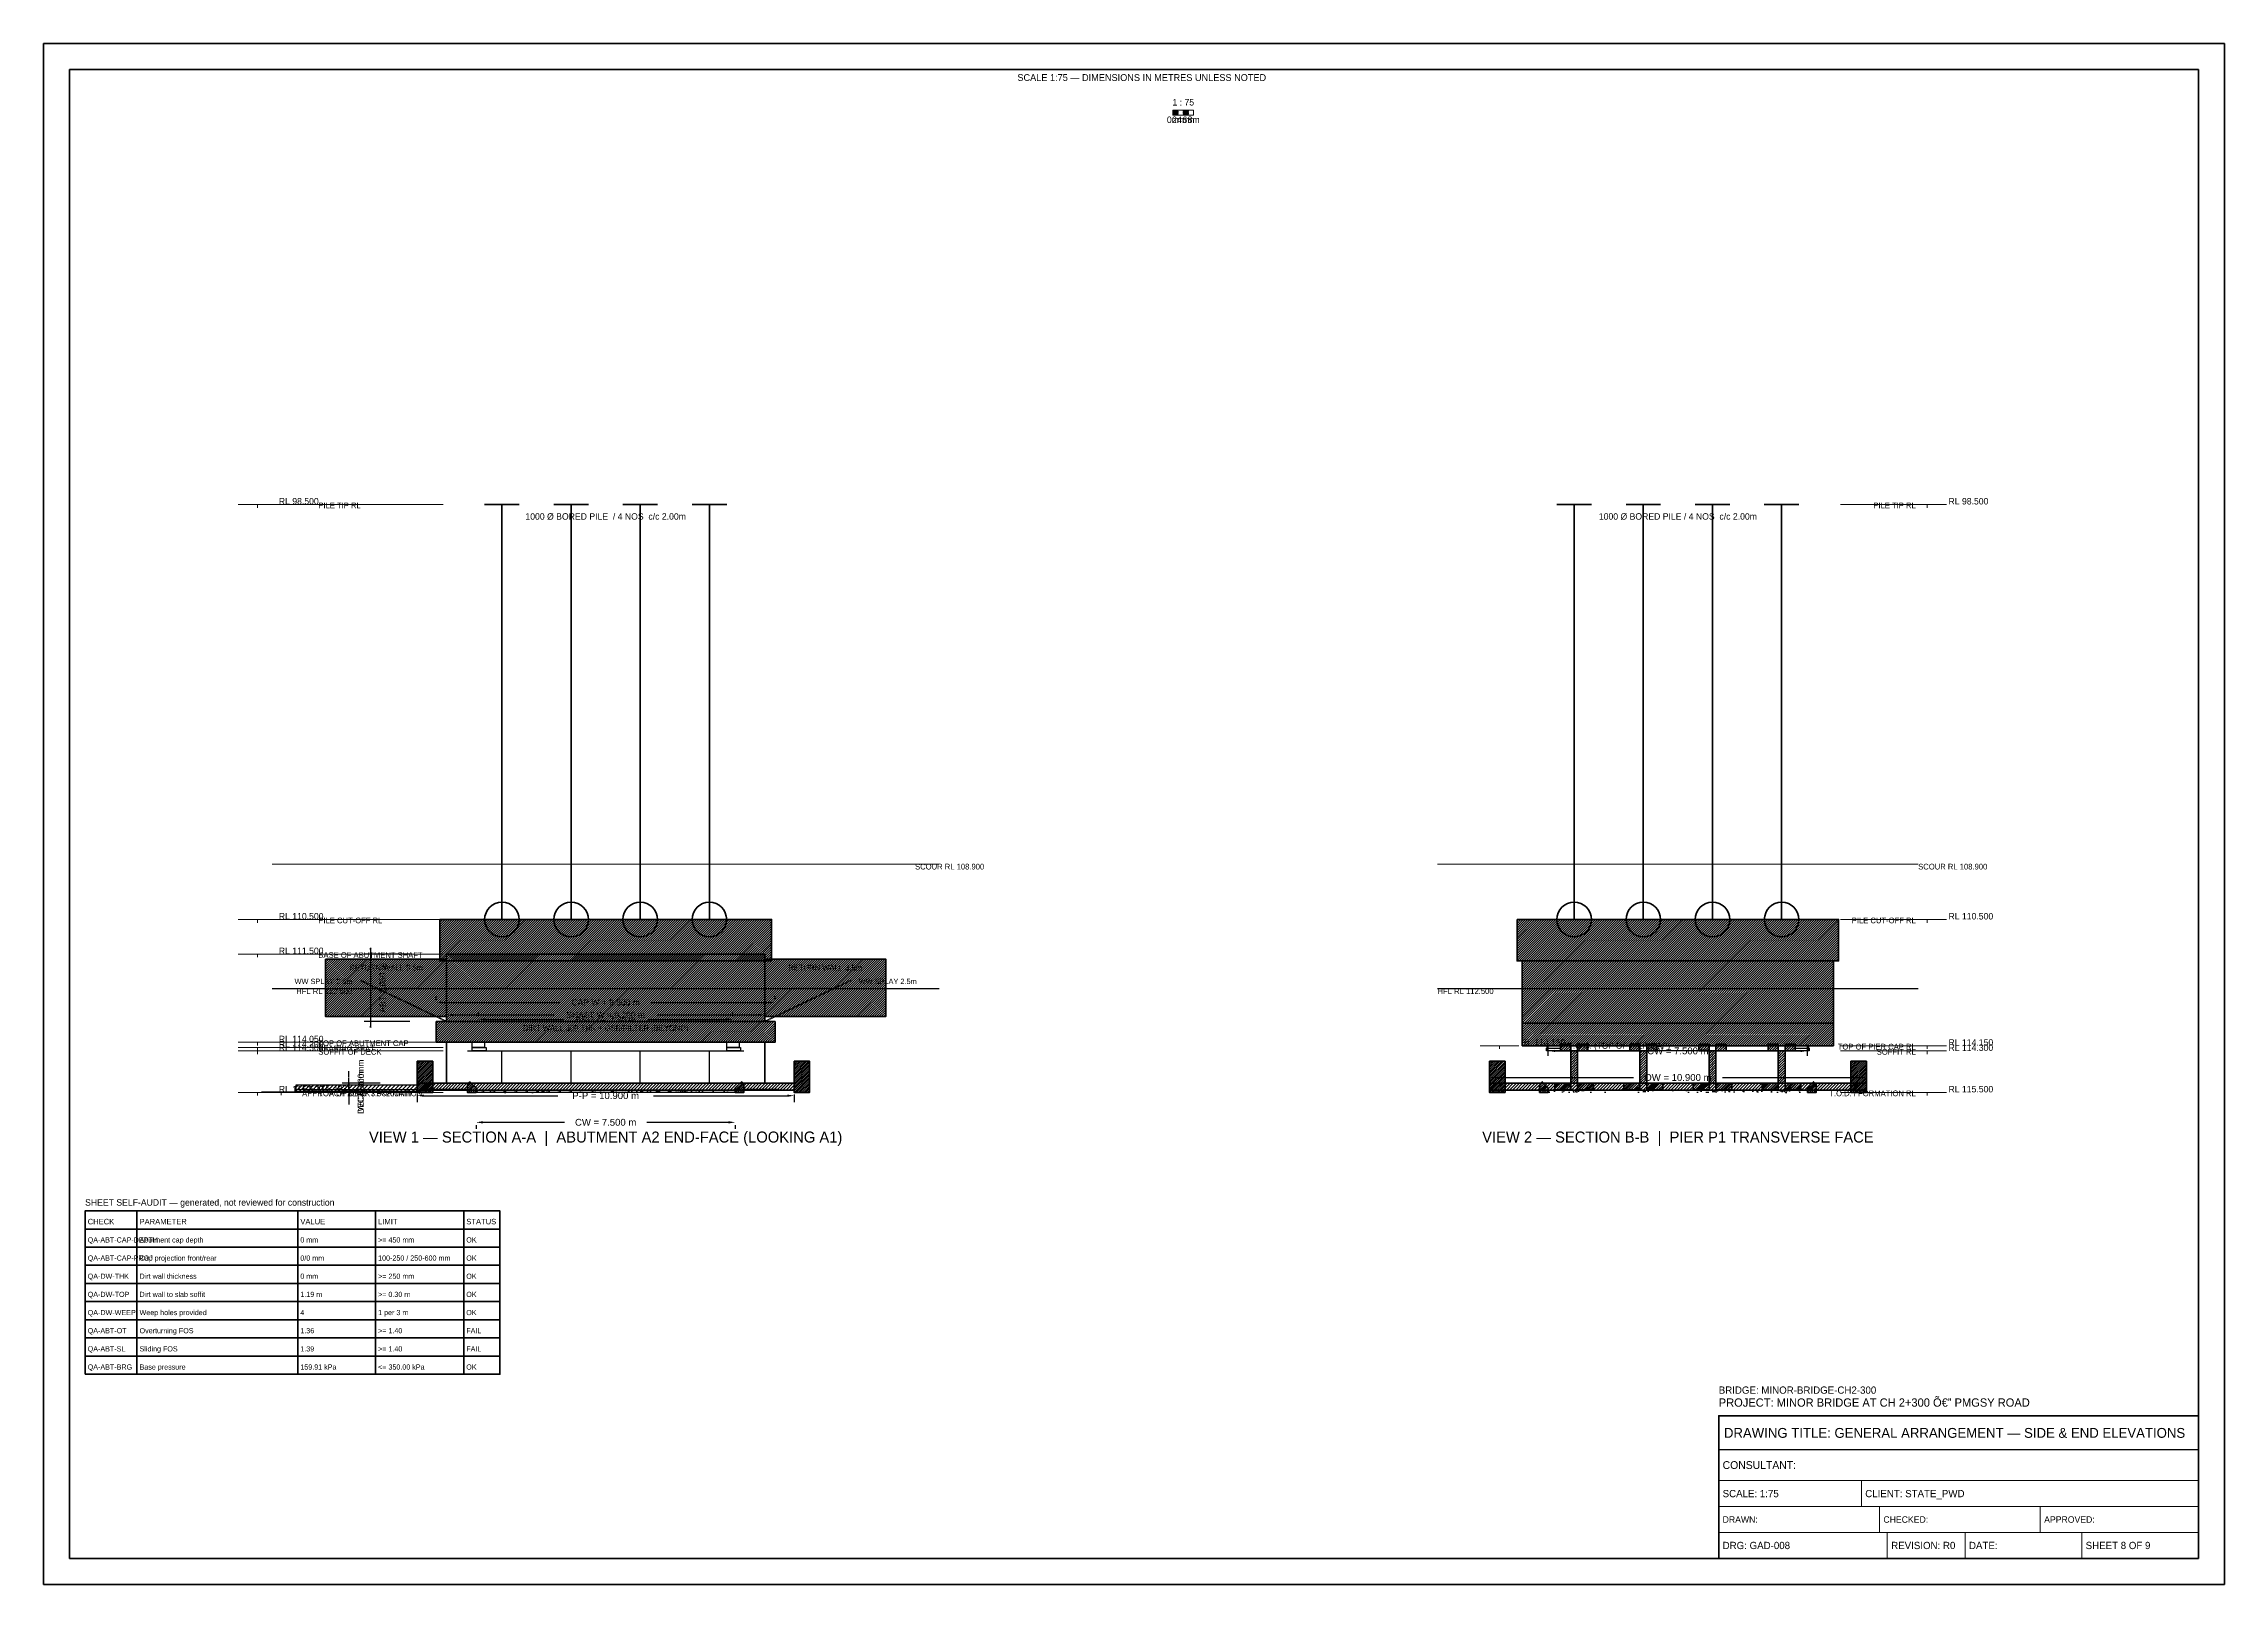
# Model space of a CAD drawing. Header units: metres. Extents: x 0 to 841, y 0 to 594.
import ezdxf
from ezdxf.enums import TextEntityAlignment as Align

# ---------------------------------------------------------------- set-up
doc = ezdxf.new("R2010")
doc.units = ezdxf.units.M
for name, pattern in [('DASHED', [0.5, 0.375, -0.125]), ('DASHED2', [0.25, 0.1875, -0.0625]), ('HIDDEN', [0.25, 0.1875, -0.0625])]:
    doc.linetypes.add(name, pattern=pattern)
for name, color, linetype, lineweight in [('BORDER-INNER', 7, 'Continuous', 35), ('BORDER-OUTER', 7, 'Continuous', 70), ('CIVIL-HFL', 5, 'DASHED', 25), ('CIVIL-ROAD', 7, 'Continuous', 25), ('CIVIL-SCOUR', 1, 'DASHED2', 18), ('DIM-LEVEL', 3, 'Continuous', 18), ('DIM-LINEAR', 3, 'Continuous', 18), ('FOUND-CAP', 2, 'Continuous', 35), ('FOUND-PILE', 4, 'Continuous', 35), ('STRUC-HATCHING', 8, 'Continuous', 18), ('STRUC-HIDDEN', 8, 'HIDDEN', 25), ('SUB-ABUT', 3, 'Continuous', 35), ('SUB-BEARING', 5, 'Continuous', 25), ('SUB-DIRT-WALL', 3, 'Continuous', 35), ('SUB-PIER', 2, 'Continuous', 35), ('SUPER-DECK', 2, 'Continuous', 50), ('SUPER-FOOTPATH', 7, 'Continuous', 25), ('SUPER-GIRDER', 1, 'Continuous', 35), ('SUPER-KERB', 7, 'Continuous', 25), ('SUPER-PARAPET', 2, 'Continuous', 35), ('SUPER-WEARING', 8, 'Continuous', 25), ('SYM-SCALE', 7, 'Continuous', 13), ('TEXT-GENERAL', 7, 'Continuous', 18), ('TEXT-HEADER', 7, 'Continuous', 25), ('TEXT-LEVEL', 5, 'Continuous', 18), ('TEXT-SPEC', 7, 'Continuous', 13), ('TEXT-TITLE', 7, 'Continuous', 25), ('TITLEBLK-BOX', 7, 'Continuous', 50), ('TITLEBLK-TEXT', 7, 'Continuous', 18)]:
    doc.layers.add(name, color=color, linetype=linetype, lineweight=lineweight)
doc.styles.add('BRIDGE_STD', font='Arial.ttf')
doc.dimstyles.new('pmb100', dxfattribs={"dimtxt": 2.5, "dimasz": 0.9375, "dimexe": 2.5, "dimexo": 2.5, "dimtad": 0, "dimtih": 1, "dimdec": 0, "dimtxsty": 'BRIDGE_STD', "dimcen": 2.5, "dimazin": 3, "dimtfac": 1, "dimtmove": 0, "dimatfit": 3})

msp = doc.modelspace()

# ---------------------------------------------------------------- hatches: boundary and pattern name
at = {"layer": 'STRUC-HATCHING'}
h = msp.add_hatch(dxfattribs=at)
h.set_pattern_fill('ANSI31', scale=0.2)
h.paths.add_polyline_path([(152.75, 256.33), (280.75, 256.33), (280.75, 240.33), (152.75, 240.33)])
h = msp.add_hatch(dxfattribs=at)
h.set_pattern_fill('ANSI31', scale=0.2)
h.paths.add_polyline_path([(568.25, 256.33), (692.25, 256.33), (692.25, 240.33), (568.25, 240.33)])
h = msp.add_hatch(dxfattribs=at)
h.set_pattern_fill('ANSI31', scale=0.2)
h.paths.add_polyline_path([(108.75, 241.07), (155.42, 241.07), (155.42, 218.87), (108.75, 218.87)])
h = msp.add_hatch(dxfattribs=at)
h.set_pattern_fill('ANSI31', scale=0.2)
h.paths.add_polyline_path([(155.42, 243), (278.08, 243), (278.08, 217), (155.42, 217)])
h = msp.add_hatch(dxfattribs=at)
h.set_pattern_fill('ANSI31', scale=0.2)
h.paths.add_polyline_path([(278.08, 241.07), (324.75, 241.07), (324.75, 218.87), (278.08, 218.87)])
h = msp.add_hatch(dxfattribs=at)
h.set_pattern_fill('ANSI31', scale=0.2)
h.paths.add_polyline_path([(570.25, 240.33), (690.25, 240.33), (690.25, 216.33), (570.25, 216.33)])
h = msp.add_hatch(dxfattribs=at)
h.set_pattern_fill('ANSI31', scale=0.2)
h.paths.add_polyline_path([(151.42, 217), (282.08, 217), (282.08, 209), (151.42, 209)])
h = msp.add_hatch(dxfattribs=at)
h.set_pattern_fill('ANSI31', scale=0.2)
h.paths.add_polyline_path([(570.25, 216.33), (690.25, 216.33), (690.25, 207.67), (570.25, 207.67)])
h = msp.add_hatch(dxfattribs=at)
h.set_pattern_fill('ANSI31', scale=0.2133333)
h.paths.add_polyline_path([(582.78, 193.2), (597.72, 193.2), (597.72, 190.64), (591.58, 190.64), (591.58, 208.23), (595.48, 208.23), (595.48, 205.67), (585.02, 205.67), (585.02, 208.23), (588.92, 208.23), (588.92, 190.64), (582.78, 190.64)])
h = msp.add_hatch(dxfattribs=at)
h.set_pattern_fill('ANSI31', scale=0.2133333)
h.paths.add_polyline_path([(609.45, 193.2), (624.38, 193.2), (624.38, 190.64), (618.25, 190.64), (618.25, 208.23), (622.14, 208.23), (622.14, 205.67), (611.69, 205.67), (611.69, 208.23), (615.58, 208.23), (615.58, 190.64), (609.45, 190.64)])
h = msp.add_hatch(dxfattribs=at)
h.set_pattern_fill('ANSI31', scale=0.2133333)
h.paths.add_polyline_path([(636.12, 193.2), (651.05, 193.2), (651.05, 190.64), (644.92, 190.64), (644.92, 208.23), (648.81, 208.23), (648.81, 205.67), (638.36, 205.67), (638.36, 208.23), (642.25, 208.23), (642.25, 190.64), (636.12, 190.64)])
h = msp.add_hatch(dxfattribs=at)
h.set_pattern_fill('ANSI31', scale=0.2133333)
h.paths.add_polyline_path([(662.78, 193.2), (677.72, 193.2), (677.72, 190.64), (671.58, 190.64), (671.58, 208.23), (675.48, 208.23), (675.48, 205.67), (665.02, 205.67), (665.02, 208.23), (668.92, 208.23), (668.92, 190.64), (662.78, 190.64)])
h = msp.add_hatch(dxfattribs=at)
h.set_pattern_fill('ANSI31', scale=0.16)
h.paths.add_polyline_path([(144.08, 201.67), (150.08, 201.67), (150.08, 189.67), (144.08, 189.67)])
h = msp.add_hatch(dxfattribs=at)
h.set_pattern_fill('ANSI31', scale=0.186667)
h.paths.add_polyline_path([(166.75, 189.67), (163.42, 189.67), (163.42, 192.6), (164.42, 193.77), (166.75, 191.43)])
h = msp.add_hatch(dxfattribs=at)
h.set_pattern_fill('ANSI31', scale=0.1866667)
h.paths.add_polyline_path([(266.75, 189.67), (270.08, 189.67), (270.08, 192.6), (269.08, 193.77), (266.75, 191.43)])
h = msp.add_hatch(dxfattribs=at)
h.set_pattern_fill('ANSI31', scale=0.16)
h.paths.add_polyline_path([(289.42, 201.67), (295.42, 201.67), (295.42, 189.67), (289.42, 189.67)])
h = msp.add_hatch(dxfattribs=at)
h.set_pattern_fill('ANSI31', scale=0.16)
h.paths.add_polyline_path([(557.58, 201.67), (563.58, 201.67), (563.58, 189.67), (557.58, 189.67)])
h = msp.add_hatch(dxfattribs=at)
h.set_pattern_fill('ANSI31', scale=0.1866667)
h.paths.add_polyline_path([(580.25, 189.67), (576.92, 189.67), (576.92, 192.6), (577.92, 193.77), (580.25, 191.43)])
h = msp.add_hatch(dxfattribs=at)
h.set_pattern_fill('ANSI31', scale=0.1866667)
h.paths.add_polyline_path([(680.25, 189.67), (683.58, 189.67), (683.58, 192.6), (682.58, 193.77), (680.25, 191.43)])
h = msp.add_hatch(dxfattribs=at)
h.set_pattern_fill('ANSI31', scale=0.16)
h.paths.add_polyline_path([(696.92, 201.67), (702.92, 201.67), (702.92, 189.67), (696.92, 189.67)])
h = msp.add_hatch(dxfattribs=at)
h.set_pattern_fill('ANSI31', scale=0.333333)
h.paths.add_polyline_path([(97.42, 192.57), (144.08, 192.57), (144.08, 189.9), (97.42, 189.9)])
h = msp.add_hatch(dxfattribs=at)
h.set_pattern_fill('ANSI31', scale=0.266667)
h.paths.add_polyline_path([(144.08, 193.2), (289.42, 193.2), (289.42, 190.53), (144.08, 190.53)])
h = msp.add_hatch(dxfattribs=at)
h.set_pattern_fill('ANSI31', scale=0.2666667)
h.paths.add_polyline_path([(557.58, 193.2), (702.92, 193.2), (702.92, 190.53), (557.58, 190.53)])
at = {"layer": 'SUPER-WEARING'}
h = msp.add_hatch(dxfattribs=at)
h.set_pattern_fill('AR-SAND', scale=0.0533333)
h.paths.add_polyline_path([(97.42, 190.77), (144.08, 190.77), (144.08, 189.9), (97.42, 189.9)])
h = msp.add_hatch(dxfattribs=at)
h.set_pattern_fill('AR-SAND', scale=0.0533333)
h.paths.add_polyline_path([(166.75, 190.53), (266.75, 190.53), (266.75, 189.67), (166.75, 189.67)])
h = msp.add_hatch(dxfattribs=at)
h.set_pattern_fill('AR-SAND', scale=0.0533333)
h.paths.add_polyline_path([(580.25, 190.53), (680.25, 190.53), (680.25, 189.67), (580.25, 189.67)])
at = {"layer": 'SYM-SCALE'}
h = msp.add_hatch(dxfattribs=at)
h.set_pattern_fill('SOLID')
h.paths.add_polyline_path([(435.5, 566.4), (437.5, 566.4), (437.5, 568.39), (435.5, 568.39)])
h = msp.add_hatch(dxfattribs=at)
h.set_pattern_fill('SOLID')
h.paths.add_polyline_path([(439.5, 566.4), (441.5, 566.4), (441.5, 568.39), (439.5, 568.39)])

# ---------------------------------------------------------------- linework, layer by layer
at = {"layer": 'BORDER-INNER'}
msp.add_lwpolyline([(10, 10), (831, 10), (831, 584), (10, 584), (10, 10)], dxfattribs=at)
at = {"layer": 'BORDER-OUTER'}
msp.add_lwpolyline([(0, 0), (841, 0), (841, 594), (0, 594), (0, 0)], dxfattribs=at)
at = {"layer": 'CIVIL-HFL', "color": 5, "linetype": 'DASHED'}
for p, q in [((88.08, 229.67), (345.42, 229.67)), ((537.58, 229.67), (722.92, 229.67))]:
    msp.add_line(p, q, dxfattribs=at)
at = {"layer": 'CIVIL-ROAD', "lineweight": 25}
msp.add_lwpolyline([(97.42, 192.57), (144.08, 192.57), (144.08, 189.9), (97.42, 189.9), (97.42, 192.57)], dxfattribs=at)
at = {"layer": 'CIVIL-SCOUR', "color": 1, "linetype": 'DASHED2'}
for p, q in [((88.08, 277.67), (345.42, 277.67)), ((537.58, 277.67), (722.92, 277.67))]:
    msp.add_line(p, q, dxfattribs=at)
at = {"layer": 'DIM-LEVEL'}
for p, q in [((75, 416.33), (89.96, 416.33)), ((82.48, 416.33), (82.48, 415.09)), ((718.9, 416.33), (733.86, 416.33)), ((726.38, 416.33), (726.38, 415.09)), ((75, 256.33), (89.96, 256.33)), ((82.48, 256.33), (82.48, 255.09)), ((718.9, 256.33), (733.86, 256.33)), ((726.38, 256.33), (726.38, 255.09)), ((75, 243), (89.96, 243)), ((82.48, 243), (82.48, 241.75)), ((75, 209), (89.96, 209)), ((75, 207), (89.96, 207)), ((75, 205.67), (89.96, 205.67)), ((82.48, 209), (82.48, 207.75)), ((82.48, 207), (82.48, 205.75)), ((82.48, 205.67), (82.48, 204.42)), ((553.97, 207.67), (568.93, 207.67)), ((561.45, 207.67), (561.45, 206.42)), ((718.9, 207.67), (733.86, 207.67)), ((718.9, 205.67), (733.86, 205.67)), ((726.38, 207.67), (726.38, 206.42)), ((726.38, 205.67), (726.38, 204.42)), ((75, 189.67), (89.96, 189.67)), ((82.48, 189.67), (82.48, 188.42)), ((84.07, 189.9), (99.03, 189.9)), ((91.55, 189.9), (91.55, 188.65)), ((718.9, 189.67), (733.86, 189.67)), ((726.38, 189.67), (726.38, 188.42))]:
    msp.add_line(p, q, dxfattribs=at)
at = {"layer": 'DIM-LEVEL', "color": 5}
for p, q in [((82.48, 416.33), (154.08, 416.33)), ((726.38, 416.33), (692.92, 416.33)), ((82.48, 256.33), (154.08, 256.33)), ((726.38, 256.33), (692.92, 256.33)), ((82.48, 243), (154.08, 243)), ((82.48, 209), (154.08, 209)), ((82.48, 207), (154.08, 207)), ((82.48, 205.67), (154.08, 205.67)), ((726.38, 207.67), (692.92, 207.67)), ((726.38, 205.67), (692.92, 205.67)), ((82.48, 189.67), (154.08, 189.67)), ((726.38, 189.67), (692.92, 189.67))]:
    msp.add_line(p, q, dxfattribs=at)
at = {"layer": 'FOUND-CAP', "lineweight": 40}
for points in [[(152.75, 256.33), (280.75, 256.33), (280.75, 240.33), (152.75, 240.33), (152.75, 256.33)], [(568.25, 256.33), (692.25, 256.33), (692.25, 240.33), (568.25, 240.33), (568.25, 256.33)]]:
    msp.add_lwpolyline(points, dxfattribs=at)
at = {"layer": 'FOUND-PILE', "color": 4, "lineweight": 35}
for p, q in [((170.08, 416.33), (183.42, 416.33)), ((176.75, 256.33), (176.75, 416.33)), ((196.75, 416.33), (210.08, 416.33)), ((203.42, 256.33), (203.42, 416.33)), ((223.42, 416.33), (236.75, 416.33)), ((230.08, 256.33), (230.08, 416.33)), ((250.08, 416.33), (263.42, 416.33)), ((256.75, 256.33), (256.75, 416.33)), ((583.58, 416.33), (596.92, 416.33)), ((590.25, 256.33), (590.25, 416.33)), ((610.25, 416.33), (623.58, 416.33)), ((616.92, 256.33), (616.92, 416.33)), ((636.92, 416.33), (650.25, 416.33)), ((643.58, 256.33), (643.58, 416.33)), ((663.58, 416.33), (676.92, 416.33)), ((670.25, 256.33), (670.25, 416.33))]:
    msp.add_line(p, q, dxfattribs=at)
at = {"layer": 'FOUND-PILE', "color": 4}
for centre in [(176.75, 256.33), (203.42, 256.33), (230.08, 256.33), (256.75, 256.33), (590.25, 256.33), (616.92, 256.33), (643.58, 256.33), (670.25, 256.33)]:
    msp.add_circle(centre, 6.67, dxfattribs=at)
at = {"layer": 'STRUC-HIDDEN', "color": 8, "linetype": 'HIDDEN'}
for p, q in [((163.42, 205.67), (270.08, 205.67)), ((176.75, 193.2), (176.75, 205.67)), ((203.42, 193.2), (203.42, 205.67)), ((230.08, 193.2), (230.08, 205.67)), ((256.75, 193.2), (256.75, 205.67))]:
    msp.add_line(p, q, dxfattribs=at)
at = {"layer": 'SUB-ABUT', "color": 3, "linetype": 'DASHED'}
for p, q in [((155.42, 217), (122.08, 232.9)), ((278.08, 217), (311.42, 232.9))]:
    msp.add_line(p, q, dxfattribs=at)
at = {"layer": 'SUB-ABUT', "lineweight": 40}
for points in [[(108.75, 241.07), (155.42, 241.07), (155.42, 218.87), (108.75, 218.87), (108.75, 241.07)], [(278.08, 241.07), (324.75, 241.07), (324.75, 218.87), (278.08, 218.87), (278.08, 241.07)]]:
    msp.add_lwpolyline(points, dxfattribs=at)
at = {"layer": 'SUB-ABUT', "lineweight": 50}
for points in [[(155.42, 243), (278.08, 243), (278.08, 217), (155.42, 217), (155.42, 243)], [(151.42, 217), (282.08, 217), (282.08, 209), (151.42, 209), (151.42, 217)]]:
    msp.add_lwpolyline(points, dxfattribs=at)
at = {"layer": 'SUB-ABUT', "lineweight": 30}
for points in [[(165.28, 209), (170.08, 209), (170.08, 207), (165.28, 207), (165.28, 209)], [(263.42, 209), (268.22, 209), (268.22, 207), (263.42, 207), (263.42, 209)]]:
    msp.add_lwpolyline(points, dxfattribs=at)
at = {"layer": 'SUB-BEARING', "lineweight": 30}
for points in [[(165.28, 207), (170.62, 207), (170.62, 205.67), (165.28, 205.67), (165.28, 207)], [(263.42, 207), (268.75, 207), (268.75, 205.67), (263.42, 205.67), (263.42, 207)], [(579.58, 206.77), (584.92, 206.77), (584.92, 205.67), (579.58, 205.67), (579.58, 206.77)], [(675.58, 206.77), (680.92, 206.77), (680.92, 205.67), (675.58, 205.67), (675.58, 206.77)]]:
    msp.add_lwpolyline(points, dxfattribs=at)
at = {"layer": 'SUB-DIRT-WALL', "lineweight": 35}
msp.add_lwpolyline([(155.42, 193.2), (278.08, 193.2), (278.08, 209), (155.42, 209), (155.42, 193.2)], dxfattribs=at)
at = {"layer": 'SUB-PIER', "lineweight": 50}
for points in [[(570.25, 240.33), (690.25, 240.33), (690.25, 216.33), (570.25, 216.33), (570.25, 240.33)], [(570.25, 216.33), (690.25, 216.33), (690.25, 207.67), (570.25, 207.67), (570.25, 216.33)]]:
    msp.add_lwpolyline(points, dxfattribs=at)
at = {"layer": 'SUB-PIER', "lineweight": 30}
msp.add_lwpolyline([(579.85, 207.67), (680.65, 207.67), (680.65, 205.67), (579.85, 205.67), (579.85, 207.67)], dxfattribs=at)
at = {"layer": 'SUPER-DECK', "lineweight": 50}
for points in [[(144.08, 193.2), (289.42, 193.2), (289.42, 190.53), (144.08, 190.53), (144.08, 193.2)], [(557.58, 193.2), (702.92, 193.2), (702.92, 190.53), (557.58, 190.53), (557.58, 193.2)]]:
    msp.add_lwpolyline(points, dxfattribs=at)
at = {"layer": 'SUPER-FOOTPATH', "lineweight": 25}
for points in [[(150.08, 190.93), (163.42, 190.93), (163.42, 190.53), (150.08, 190.53), (150.08, 190.93)], [(270.08, 190.93), (283.42, 190.93), (283.42, 190.53), (270.08, 190.53), (270.08, 190.93)]]:
    msp.add_lwpolyline(points, dxfattribs=at)
at = {"layer": 'SUPER-GIRDER', "lineweight": 40}
for points in [[(582.78, 193.2), (597.72, 193.2), (597.72, 190.64), (591.58, 190.64), (591.58, 208.23), (595.48, 208.23), (595.48, 205.67), (585.02, 205.67), (585.02, 208.23), (588.92, 208.23), (588.92, 190.64), (582.78, 190.64), (582.78, 193.2)], [(609.45, 193.2), (624.38, 193.2), (624.38, 190.64), (618.25, 190.64), (618.25, 208.23), (622.14, 208.23), (622.14, 205.67), (611.69, 205.67), (611.69, 208.23), (615.58, 208.23), (615.58, 190.64), (609.45, 190.64), (609.45, 193.2)], [(636.12, 193.2), (651.05, 193.2), (651.05, 190.64), (644.92, 190.64), (644.92, 208.23), (648.81, 208.23), (648.81, 205.67), (638.36, 205.67), (638.36, 208.23), (642.25, 208.23), (642.25, 190.64), (636.12, 190.64), (636.12, 193.2)], [(662.78, 193.2), (677.72, 193.2), (677.72, 190.64), (671.58, 190.64), (671.58, 208.23), (675.48, 208.23), (675.48, 205.67), (665.02, 205.67), (665.02, 208.23), (668.92, 208.23), (668.92, 190.64), (662.78, 190.64), (662.78, 193.2)]]:
    msp.add_lwpolyline(points, dxfattribs=at)
at = {"layer": 'SUPER-KERB', "lineweight": 35}
for points in [[(166.75, 189.67), (163.42, 189.67), (163.42, 192.6), (164.42, 193.77), (166.75, 191.43), (166.75, 189.67)], [(266.75, 189.67), (270.08, 189.67), (270.08, 192.6), (269.08, 193.77), (266.75, 191.43), (266.75, 189.67)], [(580.25, 189.67), (576.92, 189.67), (576.92, 192.6), (577.92, 193.77), (580.25, 191.43), (580.25, 189.67)], [(680.25, 189.67), (683.58, 189.67), (683.58, 192.6), (682.58, 193.77), (680.25, 191.43), (680.25, 189.67)]]:
    msp.add_lwpolyline(points, dxfattribs=at)
at = {"layer": 'SUPER-PARAPET', "lineweight": 40}
for points in [[(144.08, 201.67), (150.08, 201.67), (150.08, 189.67), (144.08, 189.67), (144.08, 201.67)], [(289.42, 201.67), (295.42, 201.67), (295.42, 189.67), (289.42, 189.67), (289.42, 201.67)], [(557.58, 201.67), (563.58, 201.67), (563.58, 189.67), (557.58, 189.67), (557.58, 201.67)], [(696.92, 201.67), (702.92, 201.67), (702.92, 189.67), (696.92, 189.67), (696.92, 201.67)]]:
    msp.add_lwpolyline(points, dxfattribs=at)
at = {"layer": 'SUPER-WEARING'}
for points in [[(97.42, 190.77), (144.08, 190.77), (144.08, 189.9), (97.42, 189.9), (97.42, 190.77)], [(166.75, 190.53), (266.75, 190.53), (266.75, 189.67), (166.75, 189.67), (166.75, 190.53)]]:
    msp.add_lwpolyline(points, dxfattribs=at)
at = {"layer": 'SYM-SCALE'}
msp.add_lwpolyline([(435.5, 566.4), (443.5, 566.4), (443.5, 568.39), (435.5, 568.39), (435.5, 566.4)], dxfattribs=at)
at = {"layer": 'TITLEBLK-BOX'}
for points in [[(16, 137), (36, 137), (36, 144), (16, 144), (16, 137)], [(36, 137), (98, 137), (98, 144), (36, 144), (36, 137)], [(98, 137), (128, 137), (128, 144), (98, 144), (98, 137)], [(128, 137), (162, 137), (162, 144), (128, 144), (128, 137)], [(162, 137), (176, 137), (176, 144), (162, 144), (162, 137)], [(16, 130), (36, 130), (36, 137), (16, 137), (16, 130)], [(36, 130), (98, 130), (98, 137), (36, 137), (36, 130)], [(98, 130), (128, 130), (128, 137), (98, 137), (98, 130)], [(128, 130), (162, 130), (162, 137), (128, 137), (128, 130)], [(162, 130), (176, 130), (176, 137), (162, 137), (162, 130)], [(16, 123), (36, 123), (36, 130), (16, 130), (16, 123)], [(36, 123), (98, 123), (98, 130), (36, 130), (36, 123)], [(98, 123), (128, 123), (128, 130), (98, 130), (98, 123)], [(128, 123), (162, 123), (162, 130), (128, 130), (128, 123)], [(162, 123), (176, 123), (176, 130), (162, 130), (162, 123)], [(16, 116), (36, 116), (36, 123), (16, 123), (16, 116)], [(36, 116), (98, 116), (98, 123), (36, 123), (36, 116)], [(98, 116), (128, 116), (128, 123), (98, 123), (98, 116)], [(128, 116), (162, 116), (162, 123), (128, 123), (128, 116)], [(162, 116), (176, 116), (176, 123), (162, 123), (162, 116)], [(16, 109), (36, 109), (36, 116), (16, 116), (16, 109)], [(36, 109), (98, 109), (98, 116), (36, 116), (36, 109)], [(98, 109), (128, 109), (128, 116), (98, 116), (98, 109)], [(128, 109), (162, 109), (162, 116), (128, 116), (128, 109)], [(162, 109), (176, 109), (176, 116), (162, 116), (162, 109)], [(16, 102), (36, 102), (36, 109), (16, 109), (16, 102)], [(16, 95), (36, 95), (36, 102), (16, 102), (16, 95)], [(36, 102), (98, 102), (98, 109), (36, 109), (36, 102)], [(36, 95), (98, 95), (98, 102), (36, 102), (36, 95)], [(98, 102), (128, 102), (128, 109), (98, 109), (98, 102)], [(98, 95), (128, 95), (128, 102), (98, 102), (98, 95)], [(128, 102), (162, 102), (162, 109), (128, 109), (128, 102)], [(128, 95), (162, 95), (162, 102), (128, 102), (128, 95)], [(162, 102), (176, 102), (176, 109), (162, 109), (162, 102)], [(162, 95), (176, 95), (176, 102), (162, 102), (162, 95)], [(16, 88), (36, 88), (36, 95), (16, 95), (16, 88)], [(36, 88), (98, 88), (98, 95), (36, 95), (36, 88)], [(98, 88), (128, 88), (128, 95), (98, 95), (98, 88)], [(128, 88), (162, 88), (162, 95), (128, 95), (128, 88)], [(162, 88), (176, 88), (176, 95), (162, 95), (162, 88)], [(16, 81), (36, 81), (36, 88), (16, 88), (16, 81)], [(36, 81), (98, 81), (98, 88), (36, 88), (36, 81)], [(98, 81), (128, 81), (128, 88), (98, 88), (98, 81)], [(128, 81), (162, 81), (162, 88), (128, 88), (128, 81)], [(162, 81), (176, 81), (176, 88), (162, 88), (162, 81)]]:
    msp.add_lwpolyline(points, dxfattribs=at)
at = {"layer": 'TITLEBLK-BOX', "lineweight": 50}
msp.add_lwpolyline([(646, 10), (831, 10), (831, 65), (646, 65), (646, 10)], dxfattribs=at)
at = {"layer": 'TITLEBLK-BOX', "lineweight": 30}
msp.add_lwpolyline([(646, 52), (831, 52), (831, 65), (646, 65), (646, 52)], dxfattribs=at)
at = {"layer": 'TITLEBLK-BOX', "lineweight": 18}
for points in [[(646, 40), (831, 40), (831, 52), (646, 52), (646, 40)], [(646, 30), (701, 30), (701, 40), (646, 40), (646, 30)], [(701, 30), (831, 30), (831, 40), (701, 40), (701, 30)], [(646, 20), (708, 20), (708, 30), (646, 30), (646, 20)], [(708, 20), (770, 20), (770, 30), (708, 30), (708, 20)], [(770, 20), (831, 20), (831, 30), (770, 30), (770, 20)], [(646, 10), (711, 10), (711, 20), (646, 20), (646, 10)], [(711, 10), (741, 10), (741, 20), (711, 20), (711, 10)], [(741, 10), (786, 10), (786, 20), (741, 20), (741, 10)], [(786, 10), (831, 10), (831, 20), (786, 20), (786, 10)]]:
    msp.add_lwpolyline(points, dxfattribs=at)

# ---------------------------------------------------------------- texts
at = {"layer": 'CIVIL-HFL', "color": 5}
for p in [(97.42, 227.61), (537.58, 227.61)]:
    msp.add_text('HFL RL 112.500', height=2.2, dxfattribs=at).set_placement(p)
at = {"layer": 'CIVIL-SCOUR', "color": 1}
for p in [(336.08, 275.61), (722.92, 275.61)]:
    msp.add_text('SCOUR RL 108.900', height=2.2, dxfattribs=at).set_placement(p)
at = {"layer": 'TEXT-GENERAL'}
for s, height, p in [('1 : 75', 2.493, (439.5, 570.14)), ('0m', 2.493, (435.5, 563.41)), ('2m', 2.493, (437.5, 563.41)), ('4m', 2.493, (439.5, 563.41)), ('6m', 2.493, (441.5, 563.41)), ('8m', 2.493, (443.5, 563.41)), ('1000 Ø BORED PILE  / 4 NOS  c/c 2.00m', 2.4933, (216.75, 410.47)), ('1000 Ø BORED PILE / 4 NOS  c/c 2.00m', 2.4933, (630.25, 410.47)), ('APPROACH SLAB  3.5×200mm', 2.2, (120.75, 188.17))]:
    msp.add_text(s, height=height, dxfattribs=at).set_placement(p, align=Align.CENTER)
at = {"layer": 'TEXT-GENERAL', "color": 3}
for p in [(132.08, 236.67), (301.42, 236.67)]:
    msp.add_text('RETURN WALL 3.5m', height=2.2, dxfattribs=at).set_placement(p, align=Align.CENTER)
at = {"layer": 'TEXT-HEADER'}
for s, height, p in [('T.O.C. (TOP OF PIER CAP)', 2.3467, (587.85, 206.49)), ('SHEET SELF-AUDIT — generated, not reviewed for construction', 2.4933, (16, 146)), ('CHECK', 2.119, (17, 138.8)), ('PARAMETER', 2.119, (37, 138.8)), ('VALUE', 2.119, (99, 138.8)), ('LIMIT', 2.119, (129, 138.8)), ('STATUS', 2.119, (163, 138.8))]:
    msp.add_text(s, height=height, dxfattribs=at).set_placement(p)
for s, p in [('VIEW 1 — SECTION A-A  |  ABUTMENT A2 END-FACE (LOOKING A1)', (216.75, 170.33)), ('VIEW 2 — SECTION B-B  |  PIER P1 TRANSVERSE FACE', (630.25, 170.33))]:
    msp.add_text(s, height=4.2533, dxfattribs=at).set_placement(p, align=Align.CENTER)
at = {"layer": 'TEXT-LEVEL'}
for s, height, p in [('RL 98.500', 2.493, (90.71, 416.33)), ('PILE TIP RL', 2.2, (105.95, 414.87)), ('RL 98.500', 2.493, (734.61, 416.33)), ('RL 110.500', 2.493, (90.71, 256.33)), ('PILE CUT-OFF RL', 2.2, (105.95, 254.87)), ('RL 110.500', 2.493, (734.61, 256.33)), ('RL 111.500', 2.493, (90.71, 243)), ('BASE OF ABUTMENT SHAFT', 2.2, (105.95, 241.53)), ('RL 114.050', 2.493, (90.71, 209)), ('RL 114.200', 2.493, (90.71, 207)), ('RL 114.300', 2.493, (90.71, 205.67)), ('TOP OF ABUTMENT CAP', 2.2, (105.95, 207.53)), ('SOFFIT OF DECK', 2.2, (105.95, 204.2)), ('BEARING SEAT', 2.2, (105.95, 205.53)), ('RL 114.150', 2.493, (569.68, 207.67)), ('RL 114.150', 2.493, (734.61, 207.67)), ('RL 114.300', 2.493, (734.61, 205.67)), ('RL 115.500', 2.493, (90.71, 189.67)), ('RL 115.483', 2.493, (99.78, 189.9)), ('TOP OF DECK / FORMATION', 2.2, (105.95, 188.2)), ('RL 115.500', 2.493, (734.61, 189.67))]:
    msp.add_text(s, height=height, dxfattribs=at).set_placement(p)
for s, p in [('PILE TIP RL', (721.98, 414.87)), ('PILE CUT-OFF RL', (721.98, 254.87)), ('TOP OF PIER CAP RL', (721.98, 206.2)), ('SOFFIT RL', (721.98, 204.2)), ('T.O.D. / FORMATION RL', (721.98, 188.2))]:
    msp.add_text(s, height=2.2, dxfattribs=at).set_placement(p, align=Align.RIGHT)
at = {"layer": 'TEXT-SPEC', "color": 8}
msp.add_text('SCALE 1:75 — DIMENSIONS IN METRES UNLESS NOTED', height=2.64, dxfattribs=at).set_placement((423.5, 579.6), align=Align.CENTER)
at = {"layer": 'TEXT-SPEC', "color": 3}
msp.add_text('WW SPLAY 2.5m', height=2.0533, dxfattribs=at).set_placement((119.15, 231.44), align=Align.RIGHT)
for s, height, p in [('WW SPLAY 2.5m', 2.0533, (314.35, 231.44)), ('QA-ABT-CAP-DEPTH', 1.9947, (17, 131.8)), ('QA-ABT-CAP-PROJ', 1.9947, (17, 124.8)), ('Abutment cap depth', 1.9947, (37, 131.8)), ('Cap projection front/rear', 1.9947, (37, 124.8)), ('0 mm', 1.995, (99, 131.8)), ('0/0 mm', 1.995, (99, 124.8)), ('>= 450 mm', 1.995, (129, 131.8)), ('100-250 / 250-600 mm', 1.9947, (129, 124.8)), ('OK', 1.995, (163, 131.8)), ('OK', 1.995, (163, 124.8)), ('QA-DW-THK', 1.995, (17, 117.8)), ('Dirt wall thickness', 1.9947, (37, 117.8)), ('0 mm', 1.995, (99, 117.8)), ('>= 250 mm', 1.995, (129, 117.8)), ('OK', 1.995, (163, 117.8)), ('QA-DW-TOP', 1.995, (17, 110.8)), ('Dirt wall to slab soffit', 1.9947, (37, 110.8)), ('1.19 m', 1.995, (99, 110.8)), ('>= 0.30 m', 1.995, (129, 110.8)), ('OK', 1.995, (163, 110.8)), ('QA-DW-WEEP', 1.995, (17, 103.8)), ('Weep holes provided', 1.9947, (37, 103.8)), ('4', 1.99, (99, 103.8)), ('1 per 3 m', 1.995, (129, 103.8)), ('OK', 1.995, (163, 103.8)), ('QA-ABT-BRG', 1.995, (17, 82.8)), ('Base pressure', 1.9947, (37, 82.8)), ('159.91 kPa', 1.995, (99, 82.8)), ('<= 350.00 kPa', 1.9947, (129, 82.8)), ('OK', 1.995, (163, 82.8))]:
    msp.add_text(s, height=height, dxfattribs=at).set_placement(p)
msp.add_text('DIRT WALL 300 THK + GSB/FILTER (BEYOND)', height=2.2, dxfattribs=at).set_placement((216.75, 213.4), align=Align.CENTER)
at = {"layer": 'TEXT-SPEC', "color": 1}
for s, height, p in [('QA-ABT-OT', 1.995, (17, 96.8)), ('Overturning FOS', 1.9947, (37, 96.8)), ('1.36', 1.995, (99, 96.8)), ('>= 1.40', 1.995, (129, 96.8)), ('FAIL', 1.995, (163, 96.8)), ('QA-ABT-SL', 1.995, (17, 89.8)), ('Sliding FOS', 1.9947, (37, 89.8)), ('1.39', 1.995, (99, 89.8)), ('>= 1.40', 1.995, (129, 89.8)), ('FAIL', 1.995, (163, 89.8))]:
    msp.add_text(s, height=height, dxfattribs=at).set_placement(p)
at = {"layer": 'TEXT-TITLE'}
for s, height, p in [('PROJECT: MINOR BRIDGE AT CH 2+300 â€” PMGSY ROAD', 3.2, (646, 68.5)), ('DRAWING TITLE: GENERAL ARRANGEMENT — SIDE & END ELEVATIONS', 3.8, (648, 56.5))]:
    msp.add_text(s, height=height, dxfattribs=at).set_placement(p)
at = {"layer": 'TITLEBLK-TEXT'}
for s, height, p in [('BRIDGE: MINOR-BRIDGE-CH2-300', 2.8, (646, 73.5)), ('CONSULTANT: ', 3, (647.5, 44.5)), ('SCALE: 1:75', 2.8, (647.5, 33.6)), ('CLIENT: STATE_PWD', 2.8, (702.5, 33.6)), ('DRAWN: ', 2.5, (647.5, 23.75)), ('CHECKED: ', 2.5, (709.5, 23.75)), ('APPROVED: ', 2.5, (771.5, 23.75)), ('DRG: GAD-008', 2.8, (647.5, 13.6)), ('REVISION: R0', 2.8, (712.5, 13.6)), ('DATE: ', 2.8, (742.5, 13.6)), ('SHEET 8 OF 9', 2.8, (787.5, 13.6))]:
    msp.add_text(s, height=height, dxfattribs=at).set_placement(p)

# ---------------------------------------------------------------- dimensions: what is measured, and where the dimension line sits
at = {"layer": 'DIM-LINEAR'}
for base, p1, p2, text in [((126.08, 243), (143.68, 243), (143.68, 217), 'ABT 1.950 m'), ((117.68, 193.2), (132.35, 193.2), (132.35, 190.53), 'DECK 200mm'), ((117.68, 190.53), (132.35, 190.53), (132.35, 189.67), 'WC 65mm')]:
    msp.add_linear_dim(base=base, p1=p1, p2=p2, angle=90, text=text, dimstyle='pmb100', override={"dimtxt": 2.346667, "dimasz": 2.346667, "dimgap": 0.938667, "dimclrt": 3}, dxfattribs=at).render()
for base, p1, p2, text, override in [((155.42, 219.53), (155.42, 237.13), (278.08, 237.13), 'SHAFT W = 9.200 m', {"dimtxt": 2.346667, "dimasz": 2.346667, "dimgap": 0.938667, "dimclrt": 3}), ((151.42, 224.33), (151.42, 222.87), (282.08, 222.87), 'CAP W = 9.800 m', {"dimtxt": 2.346667, "dimasz": 2.346667, "dimgap": 0.938667, "dimclrt": 3}), ((167.68, 217.8), (167.68, 216.33), (265.82, 216.33), 'BRG c/c 7.36 m', {"dimtxt": 2.346667, "dimasz": 2.346667, "dimgap": 0.938667, "dimclrt": 3}), ((580.25, 205.67), (580.25, 201.27), (680.25, 201.27), 'CW = 7.500 m', {"dimtxt": 2.64, "dimasz": 2.64, "dimgap": 1.056, "dimclrt": 3}), ((557.58, 195.4), (557.58, 191), (702.92, 191), 'OW = 10.900 m', {"dimtxt": 2.64, "dimasz": 2.64, "dimgap": 1.056, "dimclrt": 3}), ((144.08, 188.4), (144.08, 191.33), (289.42, 191.33), 'P-P = 10.900 m', {"dimtxt": 2.64, "dimasz": 2.64, "dimgap": 1.056, "dimclrt": 3}), ((166.75, 178.13), (166.75, 179.6), (266.75, 179.6), 'CW = 7.500 m', {"dimtxt": 2.64, "dimasz": 2.64, "dimgap": 1.056, "dimclrt": 3})]:
    msp.add_linear_dim(base=base, p1=p1, p2=p2, text=text, dimstyle='pmb100', override=override, dxfattribs=at).render()

doc.saveas('drawing.dxf')
